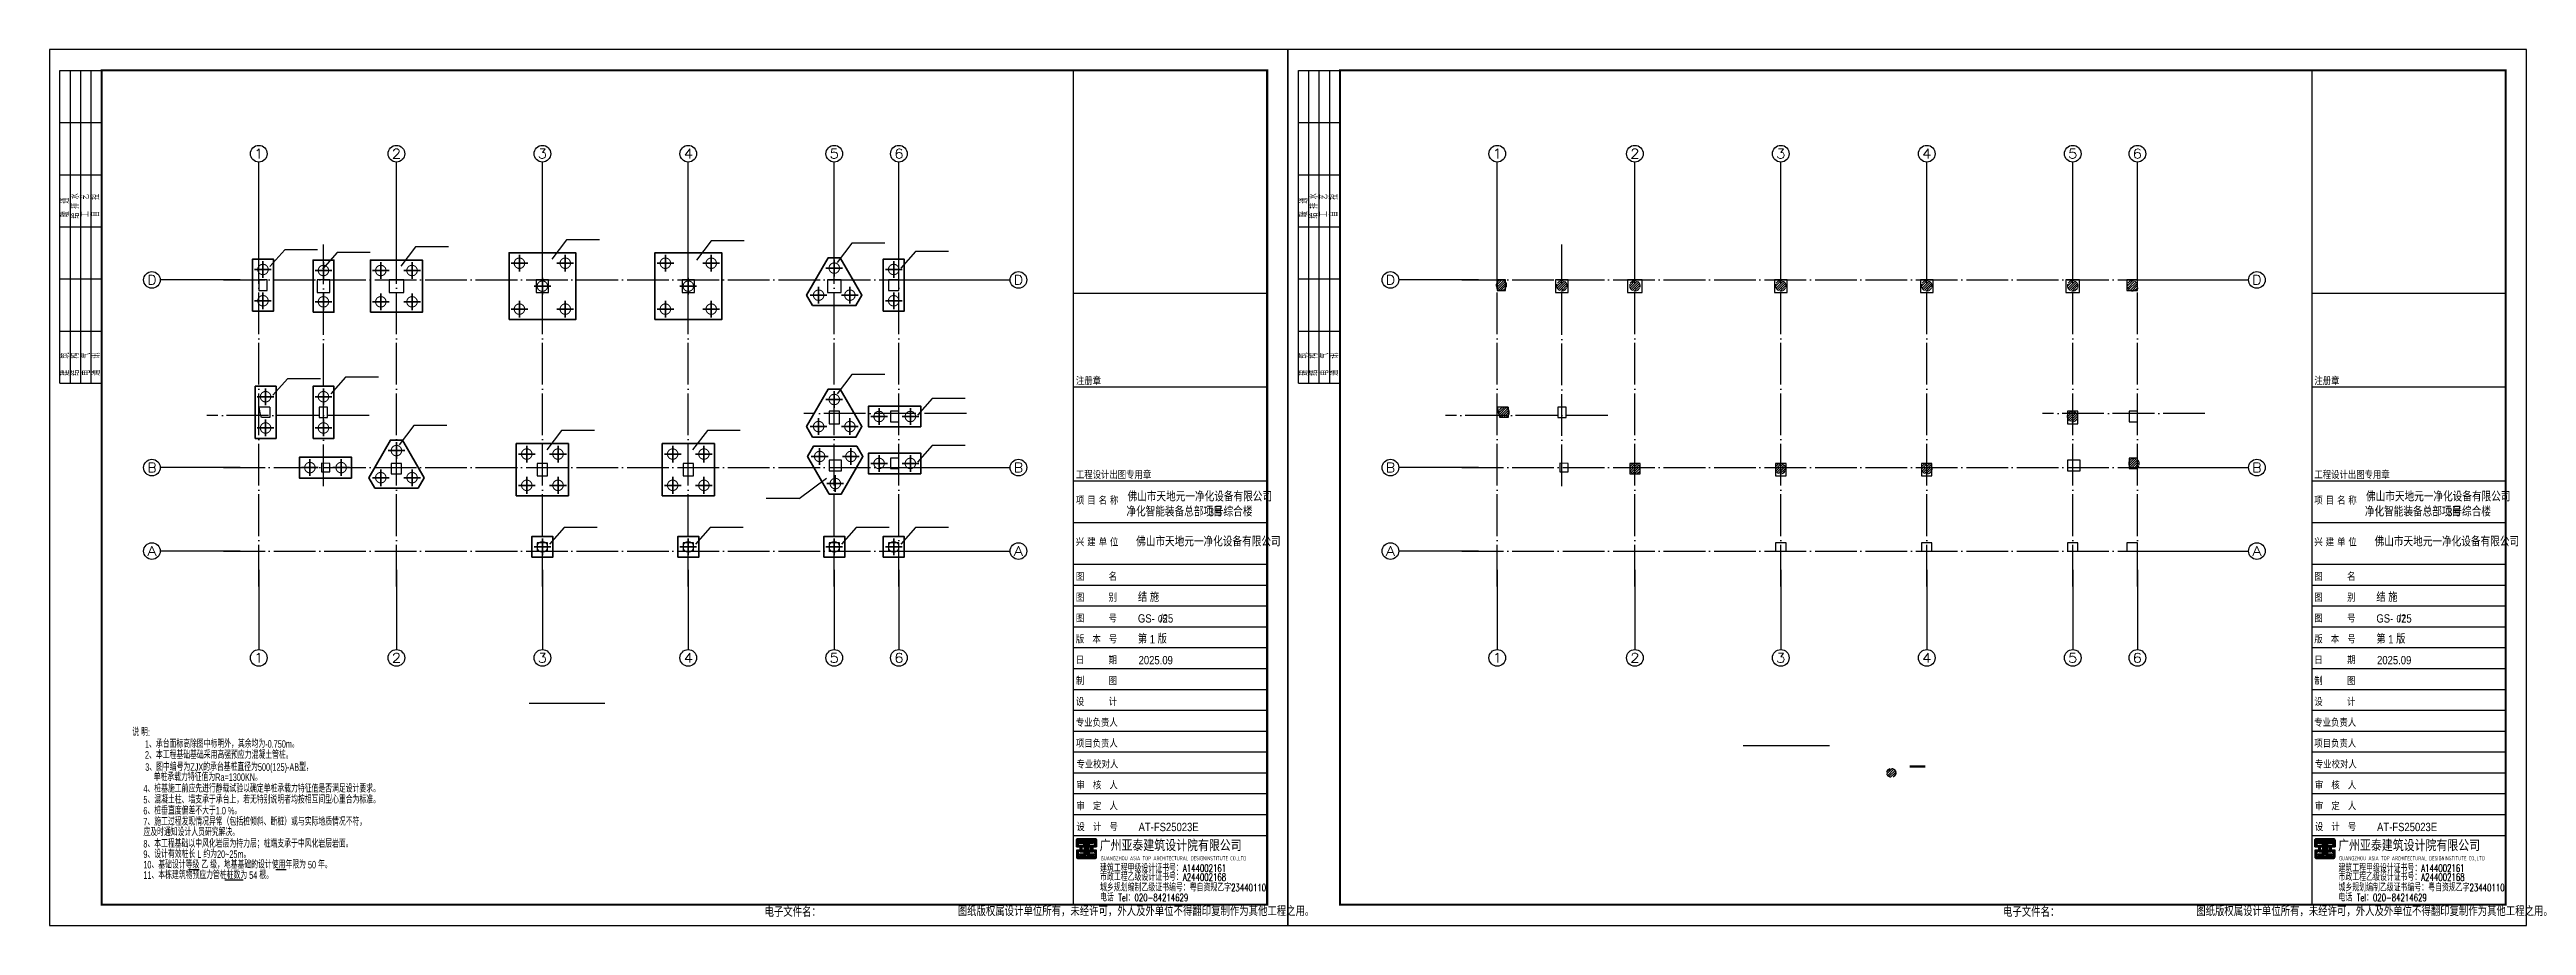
# Model space of a CAD drawing. Extents: x 299218 to 746073, y -331171 to -40619.
# Drawn here: x 430260 to 549060, y -257444 to -215444 of the extents above; entities that cross this region are included whole.
import ezdxf
from ezdxf.enums import TextEntityAlignment as Align

# ---------------------------------------------------------------- set-up
doc = ezdxf.new("R2010")
doc.units = 0
doc.header["$LTSCALE"] = 1000
doc.header["$MEASUREMENT"] = 0
for name, pattern in [('DASH', [0.35, 0.25, -0.1]), ('DOTE', [2.42, 2, -0.2, 0.02, -0.2]), ('短虚线', [187.5, 125, -62.5])]:
    doc.linetypes.add(name, pattern=pattern)
for name, color, linetype in [('13', 4, 'Continuous'), ('14', 2, 'Continuous'), ('_0', 7, 'Continuous'), ('AXIS', 3, 'Continuous'), ('AXIS_TEXT', 7, 'Continuous'), ('DIM_SYMB', 3, 'Continuous'), ('DOTE', 1, 'Continuous'), ('PUB_TEXT', 7, 'Continuous'), ('PUB_TITLE', 4, 'Continuous'), ('柱线', 2, 'Continuous')]:
    doc.layers.add(name, color=color, linetype=linetype)
doc.layers.add('承台', color=32, linetype='Continuous', lineweight=35)
doc.layers.add('桩', color=6, linetype='Continuous', lineweight=18)
doc.styles.add('_HZTXT', font='gs_txt.shx', dxfattribs={"width": 0.8, "bigfont": 'gs_hztxt.shx'})
doc.styles.add('_TCH_AXIS', font='COMPLEX', dxfattribs={"bigfont": 'GBCBIG'})
doc.styles.add('COMPLEX', font='COMPLEX')
doc.styles.add('GS_Rein', font='GS_TXT.shx', dxfattribs={"width": 0.7, "bigfont": 'GS_HZTXT.shx'})
doc.styles.add('HT', font='')
doc.styles.add('HZTXT', font='txt.shx', dxfattribs={"bigfont": 'hztxt.shx'})
doc.styles.add('hztxt0', font='romans.shx', dxfattribs={"bigfont": 'gbcbig0.shx'})
doc.styles.get("Standard").update_dxf_attribs({"font": 'gbenor.shx', "bigfont": 'gbcbig.shx'})
doc.styles.add('宋体', font='')
doc.styles.get('HT').set_extended_font_data('SimHei')
doc.styles.get('宋体').set_extended_font_data('SimSun')

msp = doc.modelspace()

# ---------------------------------------------------------------- texts
at = {"layer": '13', "color": 2, "style": '_HZTXT', "width": 0.85}
for s, p in [('05', (483425.7, -242915.3)), ('07', (542825.7, -242915.3))]:
    msp.add_text(s, height=350, dxfattribs=at).set_placement(p)

# ---------------------------------------------------------------- blocks, each defined once
blk = doc.blocks.new('_AXISO')
blk.add_circle((0, 0), 0.5)
at = {"layer": 'AXIS_TEXT', "style": 'COMPLEX', "width": 1.041667}
blk.add_attdef('A', text='', height=0.56, dxfattribs=at).set_placement((-0.25, -0.28), (0.25, -0.28), align=Align.FIT)
blk = doc.blocks.new('zw-10')
at = {"layer": 'AXIS'}
for p, q in [((-949035, -406077), (-949035, -401324)), ((-942435, -406077), (-942435, -401324)), ((-935435, -406077), (-935435, -401324)), ((-928435, -406077), (-928435, -401324)), ((-921435, -406077), (-921435, -401324)), ((-918335, -406077), (-918335, -401324)), ((-949935, -406977), (-953760, -406977)), ((-917435, -406977), (-913002, -406977)), ((-949935, -415977), (-953760, -415977)), ((-917435, -415977), (-913002, -415977)), ((-949935, -419977), (-953760, -419977)), ((-917435, -419977), (-913002, -419977)), ((-949035, -420877), (-949035, -424702)), ((-942435, -420877), (-942435, -424702)), ((-935435, -420877), (-935435, -424702)), ((-928435, -420877), (-928435, -424702)), ((-921435, -420877), (-921435, -424702)), ((-918335, -420877), (-918335, -424702))]:
    blk.add_line(p, q, dxfattribs=at)
at = {"layer": 'DOTE', "linetype": 'DOTE'}
for p, q in [((-949035, -421677), (-949035, -405277)), ((-945935, -416868), (-945935, -405277)), ((-942435, -421677), (-942435, -405277)), ((-935435, -421677), (-935435, -405277)), ((-928435, -421677), (-928435, -405277)), ((-921435, -421677), (-921435, -405277)), ((-918335, -421677), (-918335, -405277)), ((-950735, -406977), (-916635, -406977)), ((-915100, -413377), (-922887, -413377)), ((-943738, -413477), (-951524, -413477)), ((-950735, -415977), (-916635, -415977)), ((-950735, -419977), (-916635, -419977))]:
    blk.add_line(p, q, dxfattribs=at)
at = {"layer": 'AXIS'}
ref = blk.add_blockref('_AXISO', (-949035, -400924), dxfattribs=dict(at, xscale=800, yscale=800, zscale=800))
ref.add_attrib('A', '1', dxfattribs={"layer": 'AXIS_TEXT', "height": 453, "style": '_TCH_AXIS', "width": 2.333333}).set_placement((-949261, -401150), (-948809, -401150), align=Align.FIT)
ref = blk.add_blockref('_AXISO', (-942435, -400924), dxfattribs=dict(at, xscale=800, yscale=800, zscale=800))
ref.add_attrib('A', '2', dxfattribs={"layer": 'AXIS_TEXT', "height": 453, "style": '_TCH_AXIS', "width": 1.5}).set_placement((-942661, -401150), (-942209, -401150), align=Align.FIT)
ref = blk.add_blockref('_AXISO', (-935435, -400924), dxfattribs=dict(at, xscale=800, yscale=800, zscale=800))
ref.add_attrib('A', '3', dxfattribs={"layer": 'AXIS_TEXT', "height": 453, "style": '_TCH_AXIS', "width": 1.5}).set_placement((-935661, -401150), (-935209, -401150), align=Align.FIT)
ref = blk.add_blockref('_AXISO', (-928435, -400924), dxfattribs=dict(at, xscale=800, yscale=800, zscale=800))
ref.add_attrib('A', '4', dxfattribs={"layer": 'AXIS_TEXT', "height": 453, "style": '_TCH_AXIS', "width": 1.3125}).set_placement((-928661, -401150), (-928209, -401150), align=Align.FIT)
ref = blk.add_blockref('_AXISO', (-921435, -400924), dxfattribs=dict(at, xscale=800, yscale=800, zscale=800))
ref.add_attrib('A', '5', dxfattribs={"layer": 'AXIS_TEXT', "height": 453, "style": '_TCH_AXIS', "width": 1.5}).set_placement((-921661, -401150), (-921209, -401150), align=Align.FIT)
ref = blk.add_blockref('_AXISO', (-918335, -400924), dxfattribs=dict(at, xscale=800, yscale=800, zscale=800))
ref.add_attrib('A', '6', dxfattribs={"layer": 'AXIS_TEXT', "height": 453, "style": '_TCH_AXIS', "width": 1.5}).set_placement((-918561, -401150), (-918109, -401150), align=Align.FIT)
ref = blk.add_blockref('_AXISO', (-954160, -406977), dxfattribs=dict(at, xscale=800, yscale=800, zscale=800))
ref.add_attrib('A', 'D', dxfattribs={"layer": 'AXIS_TEXT', "height": 453, "style": '_TCH_AXIS', "width": 1.235294}).set_placement((-954386, -407203), (-953934, -407203), align=Align.FIT)
ref = blk.add_blockref('_AXISO', (-912602, -406977), dxfattribs=dict(at, xscale=800, yscale=800, zscale=800))
ref.add_attrib('A', 'D', dxfattribs={"layer": 'AXIS_TEXT', "height": 453, "style": '_TCH_AXIS', "width": 1.235294}).set_placement((-912828, -407203), (-912375, -407203), align=Align.FIT)
ref = blk.add_blockref('_AXISO', (-954160, -415977), dxfattribs=dict(at, xscale=800, yscale=800, zscale=800))
ref.add_attrib('A', 'B', dxfattribs={"layer": 'AXIS_TEXT', "height": 453, "style": '_TCH_AXIS', "width": 1.235294}).set_placement((-954386, -416203), (-953934, -416203), align=Align.FIT)
ref = blk.add_blockref('_AXISO', (-912602, -415977), dxfattribs=dict(at, xscale=800, yscale=800, zscale=800))
ref.add_attrib('A', 'B', dxfattribs={"layer": 'AXIS_TEXT', "height": 453, "style": '_TCH_AXIS', "width": 1.235294}).set_placement((-912828, -416203), (-912375, -416203), align=Align.FIT)
ref = blk.add_blockref('_AXISO', (-954160, -419977), dxfattribs=dict(at, xscale=800, yscale=800, zscale=800))
ref.add_attrib('A', 'A', dxfattribs={"layer": 'AXIS_TEXT', "height": 453, "style": '_TCH_AXIS', "width": 1.166667}).set_placement((-954386, -420203), (-953934, -420203), align=Align.FIT)
ref = blk.add_blockref('_AXISO', (-912602, -419977), dxfattribs=dict(at, xscale=800, yscale=800, zscale=800))
ref.add_attrib('A', 'A', dxfattribs={"layer": 'AXIS_TEXT', "height": 453, "style": '_TCH_AXIS', "width": 1.166667}).set_placement((-912828, -420203), (-912375, -420203), align=Align.FIT)
ref = blk.add_blockref('_AXISO', (-949035, -425102), dxfattribs=dict(at, xscale=800, yscale=800, zscale=800))
ref.add_attrib('A', '1', dxfattribs={"layer": 'AXIS_TEXT', "height": 453, "style": '_TCH_AXIS', "width": 2.333333}).set_placement((-949261, -425328), (-948809, -425328), align=Align.FIT)
ref = blk.add_blockref('_AXISO', (-942435, -425102), dxfattribs=dict(at, xscale=800, yscale=800, zscale=800))
ref.add_attrib('A', '2', dxfattribs={"layer": 'AXIS_TEXT', "height": 453, "style": '_TCH_AXIS', "width": 1.5}).set_placement((-942661, -425328), (-942209, -425328), align=Align.FIT)
ref = blk.add_blockref('_AXISO', (-935435, -425102), dxfattribs=dict(at, xscale=800, yscale=800, zscale=800))
ref.add_attrib('A', '3', dxfattribs={"layer": 'AXIS_TEXT', "height": 453, "style": '_TCH_AXIS', "width": 1.5}).set_placement((-935661, -425328), (-935209, -425328), align=Align.FIT)
ref = blk.add_blockref('_AXISO', (-928435, -425102), dxfattribs=dict(at, xscale=800, yscale=800, zscale=800))
ref.add_attrib('A', '4', dxfattribs={"layer": 'AXIS_TEXT', "height": 453, "style": '_TCH_AXIS', "width": 1.3125}).set_placement((-928661, -425328), (-928209, -425328), align=Align.FIT)
ref = blk.add_blockref('_AXISO', (-921435, -425102), dxfattribs=dict(at, xscale=800, yscale=800, zscale=800))
ref.add_attrib('A', '5', dxfattribs={"layer": 'AXIS_TEXT', "height": 453, "style": '_TCH_AXIS', "width": 1.5}).set_placement((-921661, -425328), (-921209, -425328), align=Align.FIT)
ref = blk.add_blockref('_AXISO', (-918335, -425102), dxfattribs=dict(at, xscale=800, yscale=800, zscale=800))
ref.add_attrib('A', '6', dxfattribs={"layer": 'AXIS_TEXT', "height": 453, "style": '_TCH_AXIS', "width": 1.5}).set_placement((-918561, -425328), (-918109, -425328), align=Align.FIT)
blk = doc.blocks.new('首层墙柱模板')
at = {"layer": '柱线', "color": 6}
for points in [[(-1105943, -453479), (-1105543, -453479), (-1105543, -452979), (-1105943, -452979)], [(-1103143, -453579), (-1102543, -453579), (-1102543, -452979), (-1103143, -452979)], [(-1099693, -453579), (-1098993, -453579), (-1098993, -452979), (-1099693, -452979)], [(-1092643, -453579), (-1092043, -453579), (-1092043, -452979), (-1092643, -452979)], [(-1085643, -453579), (-1085043, -453579), (-1085043, -452979), (-1085643, -452979)], [(-1078668, -453579), (-1078018, -453579), (-1078018, -452979), (-1078668, -452979)], [(-1075743, -453479), (-1075243, -453479), (-1075243, -452979), (-1075743, -452979)], [(-1103043, -459579), (-1102643, -459579), (-1102643, -459079), (-1103043, -459079)], [(-1078593, -459879), (-1078093, -459879), (-1078093, -459279), (-1078593, -459279)], [(-1075643, -459779), (-1075243, -459779), (-1075243, -459279), (-1075643, -459279)], [(-1102943, -462179), (-1102543, -462179), (-1102543, -461779), (-1102943, -461764)], [(-1099593, -462279), (-1099093, -462279), (-1099093, -461779), (-1099593, -461779)], [(-1092593, -462379), (-1092093, -462379), (-1092093, -461779), (-1092593, -461779)], [(-1085593, -462379), (-1085093, -462379), (-1085093, -461779), (-1085593, -461779)], [(-1078593, -462129), (-1077993, -462129), (-1077993, -461629), (-1078593, -461629)], [(-1075643, -462029), (-1075243, -462029), (-1075243, -461529), (-1075643, -461529)], [(-1092593, -465979), (-1092093, -465979), (-1092093, -465579), (-1092593, -465579)], [(-1085593, -465979), (-1085093, -465979), (-1085093, -465579), (-1085593, -465579)], [(-1078593, -465979), (-1078093, -465979), (-1078093, -465579), (-1078593, -465579)], [(-1075743, -465979), (-1075243, -465979), (-1075243, -465579), (-1075743, -465579)]]:
    blk.add_lwpolyline(points, close=True, dxfattribs=at)
for points in [[(-1105418, -459079), (-1105919, -459079)], [(-1105818, -459579), (-1105844, -459479), (-1105878, -459351), (-1105919, -459079)], [(-1105418, -459079), (-1105418, -459579), (-1105818, -459579)]]:
    blk.add_lwpolyline(points, dxfattribs=at)
blk = doc.blocks.new('ZSM1')
for p, q in [((481923, -59895), (482826, -59895)), ((484993, -60785), (486557, -60785)), ((489334, -59895), (490236, -59895))]:
    blk.add_line(p, q)
at = {"style": 'GS_Rein', "width": 0.7}
for s, p in [('说 明:', (477123, -48544, 772)), ('2、本工程基础基础采用高强预应力混凝土管桩。', (478203, -50477)), ('4、桩基施工前应先进行静载试验以确定单桩承载力特征值是否满足设计要求。', (478068, -53345, 772)), ('3、图中编号为ZJX的承台基桩直径为500(125)-AB型，', (478226, -51506, 772)), ('5、混凝土柱、墙支承于承台上，若无特别说明者均按相互间型心重合为标准。', (478068, -54283, 772)), ('6、桩垂直度偏差不大于1.0 %%%。', (478068, -55223, 772)), ('应及时通知设计人员研究解决。', (478071, -57056, 772)), ('7、施工过程发现情况异常（包括桩倾斜、断桩）或与实际地质情况不符，', (478068, -56161, 772)), ('10、基础设计等级 乙 级，地基基础的设计使用年限为 50 年。', (478068, -59817, 772)), ('11、本栋建筑物预应力管桩桩数为 54 根。', (478068, -60708, 772))]:
    blk.add_text(s, height=640, dxfattribs=at).set_placement(p)
at = {"color": 6, "style": 'GS_Rein', "width": 0.7}
for s, p in [('1、承台面标高除图中标明外，其余均为-0.750m。', (478203, -49539)), ('单桩承载力特征值为Ra=1300KN。', (478945, -52366, 772)), ('8、本工程基础以中风化岩层为持力层；桩端支承于中风化岩层岩面。', (478068, -58036, 772)), ('9、设计有效桩长 L 约为20~25m。', (478068, -58927, 772))]:
    blk.add_text(s, height=640, dxfattribs=at).set_placement(p)
blk = doc.blocks.new('弘吉车间2')
at = {"layer": '14'}
h = blk.add_hatch(dxfattribs=at)
h.set_pattern_fill('ANSI31', color=256, scale=100, angle=135, style=0)
h.set_pattern_definition([(180, (-226475.39, -78017.824), (-3e-15, -12.5), [])])
edge = h.paths.add_edge_path()
edge.add_line((-9011, 2855), (-9011, 2773))
edge.add_line((-9011, 2773), (-9152, 2773))
edge.add_line((-9152, 2773), (-9152, 3084))
edge.add_arc((-9062, 3084), 90, 90, 180, ccw=False)
edge.add_line((-9062, 3174), (-8271, 3174))
edge.add_arc((-8271, 3084), 90, 0, 90, ccw=False)
edge.add_line((-8181, 3084), (-8181, 2768))
edge.add_line((-8181, 2768), (-8311, 2768))
edge.add_line((-8311, 2768), (-8311, 2862))
edge.add_line((-8311, 2862), (-8282, 2862))
edge.add_line((-8282, 2862), (-8268, 2862))
edge.add_line((-8268, 2862), (-8268, 3074))
edge.add_line((-8268, 3074), (-9055, 3074))
edge.add_line((-9055, 3074), (-9055, 2855))
edge.add_line((-9055, 2855), (-9011, 2855))
h.paths.add_polyline_path([(-8629, 2622), (-8629, 3030), (-8321, 3030), (-8321, 2942), (-8535, 2942), (-8535, 2855), (-8362, 2855), (-8362, 2525), (-8542, 2525), (-8542, 2442), (-8320, 2442), (-8320, 2365), (-8628, 2365), (-8628, 2526), (-8697, 2526), (-8697, 2365), (-9006, 2365), (-9006, 2442), (-8784, 2442), (-8784, 2525), (-8963, 2525), (-8963, 2855), (-8790, 2855), (-8790, 2942), (-9004, 2942), (-9004, 3030), (-8697, 3030), (-8697, 2622)])
h.paths.add_polyline_path([(-8874, 2772), (-8776, 2772), (-8776, 2616), (-8874, 2616)], flags=16)
h.paths.add_polyline_path([(-8452, 2772), (-8549, 2772), (-8549, 2616), (-8452, 2616)], flags=16)
edge = h.paths.add_edge_path()
edge.add_line((-9011, 2525), (-9011, 2607))
edge.add_line((-9011, 2607), (-9152, 2607))
edge.add_line((-9152, 2607), (-9152, 2296))
edge.add_arc((-9062, 2296), 90, 180, 270)
edge.add_line((-9062, 2206), (-8271, 2206))
edge.add_arc((-8271, 2296), 90, 270, 360)
edge.add_line((-8181, 2296), (-8181, 2612))
edge.add_line((-8181, 2612), (-8311, 2612))
edge.add_line((-8311, 2612), (-8311, 2518))
edge.add_line((-8311, 2518), (-8282, 2518))
edge.add_line((-8282, 2518), (-8268, 2518))
edge.add_line((-8268, 2518), (-8268, 2306))
edge.add_line((-8268, 2306), (-9055, 2306))
edge.add_line((-9055, 2306), (-9055, 2525))
edge.add_line((-9055, 2525), (-9011, 2525))
for p, q in [((-9300, 29320), (-9300, 0)), ((-9300, 29320), (0, 29320)), ((-9300, 24820), (0, 24820)), ((-9300, 20320), (0, 20320)), ((-9300, 18320), (0, 18320)), ((-9300, 16320), (0, 16320)), ((-9300, 15320), (0, 15320)), ((-9300, 14320), (0, 14320)), ((-9300, 13320), (0, 13320)), ((-9300, 12320), (0, 12320)), ((-9300, 11320), (0, 11320)), ((-9300, 10320), (0, 10320)), ((-9300, 9320), (0, 9320)), ((-9300, 8320), (0, 8320)), ((-9300, 7320), (0, 7320)), ((-9300, 6320), (0, 6320)), ((-9300, 5320), (0, 5320)), ((-9300, 4320), (0, 4320)), ((-9300, 3320), (0, 3320)), ((-9300, 3320), (0, 3320))]:
    blk.add_line(p, q, dxfattribs=at)
for points in [[(-9300, 0), (0, 0), (0, 40000), (-9300, 40000)], [(-8874, 2772), (-8776, 2772), (-8776, 2616), (-8874, 2616)], [(-8452, 2772), (-8549, 2772), (-8549, 2616), (-8452, 2616)]]:
    blk.add_lwpolyline(points, close=True, dxfattribs=at)
for points in [[(-9011, 2855), (-9011, 2773), (-9152, 2773), (-9152, 3084, -0.4142136), (-9062, 3174), (-8271, 3174, -0.4142136), (-8181, 3084), (-8181, 2768), (-8311, 2768), (-8311, 2862), (-8282, 2862), (-8268, 2862), (-8268, 3074), (-9055, 3074), (-9055, 2855)], [(-9011, 2525), (-9011, 2607), (-9152, 2607), (-9152, 2296, 0.4142136), (-9062, 2206), (-8271, 2206, 0.4142136), (-8181, 2296), (-8181, 2612), (-8311, 2612), (-8311, 2518), (-8282, 2518), (-8268, 2518), (-8268, 2306), (-9055, 2306), (-9055, 2525)]]:
    blk.add_lwpolyline(points, format="xyb", close=True, dxfattribs=at)
blk.add_lwpolyline([(-8629, 2622), (-8629, 2622), (-8629, 3030), (-8321, 3030), (-8321, 2942), (-8535, 2942), (-8535, 2855), (-8362, 2855), (-8362, 2525), (-8542, 2525), (-8542, 2442), (-8320, 2442), (-8320, 2365), (-8628, 2365), (-8628, 2526), (-8697, 2526), (-8697, 2365), (-9006, 2365), (-9006, 2442), (-8784, 2442), (-8784, 2525), (-8963, 2525), (-8963, 2855), (-8790, 2855), (-8790, 2942), (-9004, 2942), (-9004, 3030), (-8697, 3030), (-8697, 2622), (-8629, 2622)], dxfattribs=at)
at = {"layer": '13', "color": 7, "style": '_HZTXT', "width": 0.85}
for s, height, p in [('净化智能装备总部项目-', 417.91, (-6750, 18616)), ('佛山市天地元一净化设备有限公司', 417.91, (-6694, 19336)), ('3号综合楼', 417.9, (-2815, 18616)), ('佛山市天地元一净化设备有限公司', 417.91, (-6282, 17179)), ('结 施', 400, (-6198, 14522)), ('GS-  /25', 400, (-6198, 13522)), ('第 1 版', 400, (-6198, 12522)), ('2025.09', 400, (-6166, 11522)), ('AT-FS25023E', 400, (-6166, 3522))]:
    blk.add_text(s, height=height, dxfattribs=at).set_placement(p)
at = {"layer": '13', "style": 'HZTXT', "width": 0.7}
for s, p in [('建筑工程甲级设计证书号：A144002161', (-8015, 1568)), ('市政工程乙级设计证书号：A244002168', (-8015, 1144)), ('城乡规划编制乙级证书编号：粤自资规乙字23440110', (-8015, 639)), ('电话 Tel：020-84214629', (-8015, 159))]:
    blk.add_text(s, height=350, rotation=359.99972, dxfattribs=at).set_placement(p)
at = {"layer": '14'}
for s, height, style, width, p in [('注册章', 350, '宋体', 0.82, (-9173, 24949)), ('工程设计出图专用章', 350, '宋体', 0.82, (-9173, 20449)), ('项', 350, '宋体', 0.82, (-9176, 19220)), ('目', 350, '宋体', 0.82, (-8632, 19220)), ('名', 350, '宋体', 0.82, (-8081, 19220)), ('称', 350, '宋体', 0.82, (-7542, 19220)), ('兴', 350, '宋体', 0.82, (-9176, 17220)), ('建', 350, '宋体', 0.82, (-8632, 17220)), ('单', 350, '宋体', 0.82, (-8081, 17220)), ('位', 350, '宋体', 0.82, (-7542, 17220)), ('图      名', 350, '宋体', 0.82, (-9176, 15566)), ('图      别', 350, '宋体', 0.82, (-9176, 14566)), ('图      号', 350, '宋体', 0.82, (-9176, 13566)), ('版  本  号', 350, '宋体', 0.82, (-9176, 12566)), ('日      期', 350, '宋体', 0.82, (-9176, 11566)), ('制      图', 350, '宋体', 0.82, (-9176, 10566)), ('设      计', 350, '宋体', 0.82, (-9176, 9566)), ('专业负责人', 350, '宋体', 0.82, (-9176, 8566)), ('项目负责人', 350, '宋体', 0.82, (-9176, 7566)), ('专业校对人', 350, '宋体', 0.82, (-9149, 6566, -24845)), ('审  核  人', 350, '宋体', 0.82, (-9149, 5566, -24845)), ('审  定  人', 350, '宋体', 0.82, (-9149, 4566, -24845)), ('设  计  号', 350, '宋体', 0.82, (-9149, 3566, -24845)), ('广州亚泰建筑设计院有限公司', 480, 'HT', 0.8, (-8033, 2612))]:
    blk.add_text(s, height=height, dxfattribs=dict(at, style=style, width=width)).set_placement(p)
at = {"layer": '14', "width": 0.8}
blk.add_text('GUANGZHOU ASIA TOP ARCHITECTURAL DESIGNINSTITUTE CO.,LTD', height=198, rotation=359.99972, dxfattribs=at).set_placement((-7987, 2124, -24845))
at = {"layer": '14', "style": 'hztxt0'}
for s, p in [('电子文件名：', (-24105, -584)), ('图纸版权属设计单位所有，未经许可，外人及外单位不得翻印复制作为其他工程之用。', (-14838, -548))]:
    blk.add_text(s, height=450, rotation=359.99972, dxfattribs=at).set_placement(p)
blk = doc.blocks.new('$titleblk$00000095')
for p, q in [((-150, 20), (-150, 0)), ((-150, 20), (0, 20)), ((-150, 15), (-75, 15)), ((-125, 20), (-125, 0)), ((-100, 20), (-100, 0)), ((-75, 20), (-75, 0)), ((-75, 20), (-75, 0)), ((-75, 15), (0, 15)), ((-50, 20), (-50, 0)), ((-25, 20), (-25, 0)), ((0, 20), (0, 0)), ((-150, 10), (-75, 10)), ((-150, 5), (-75, 5)), ((-75, 10), (0, 10)), ((-75, 5), (0, 5))]:
    blk.add_line(p, q)
at = {"width": 0.8}
for s, p in [('建   筑', (-146.4, 15.6)), ('结   构', (-146.4, 10.9)), ('给 排 水', (-71, 10.9)), ('暖  通', (-70.3, 15.7)), ('通   讯', (-146.4, 0.9)), ('电   气', (-146.4, 5.6)), ('工   艺', (-70.3, 6.1)), ('自   控', (-70.3, 1.2))]:
    blk.add_text(s, height=3.51, dxfattribs=at).set_placement(p)

# ---------------------------------------------------------------- hatches: boundary and pattern name
h = msp.add_hatch()
h.set_pattern_fill('ANSI31', color=2, scale=50, style=0)
h.set_pattern_definition([(45, (1048.05, 804.18), (-56.126601, 56.126601), [])])
edge = h.paths.add_edge_path()
edge.add_arc((499897.6, -226740), 250, 180, 360)
edge.add_arc((499897.6, -226740), 250, 0, 180)
h = msp.add_hatch()
h.set_pattern_fill('ANSI31', color=2, scale=50, style=0)
h.set_pattern_definition([(45, (3948.045, 770.66), (-56.126601, 56.126601), [])])
edge = h.paths.add_edge_path()
edge.add_arc((502797.6, -226773.6), 250, 180, 360)
edge.add_arc((502797.6, -226773.6), 250, 0, 180)
h = msp.add_hatch()
h.set_pattern_fill('ANSI31', color=2, scale=50, style=0)
h.set_pattern_definition([(45, (7448.045, 770.66), (-56.126601, 56.126601), [])])
edge = h.paths.add_edge_path()
edge.add_arc((506297.6, -226773.6), 250, 180, 360)
edge.add_arc((506297.6, -226773.6), 250, 0, 180)
h = msp.add_hatch()
h.set_pattern_fill('ANSI31', color=2, scale=50, style=0)
h.set_pattern_definition([(45, (14448.045, 770.66), (-56.126601, 56.126601), [])])
edge = h.paths.add_edge_path()
edge.add_arc((513297.6, -226773.6), 250, 180, 360)
edge.add_arc((513297.6, -226773.6), 250, 0, 180)
h = msp.add_hatch()
h.set_pattern_fill('ANSI31', color=2, scale=50, style=0)
h.set_pattern_definition([(45, (21448.045, 770.66), (-56.126601, 56.126601), [])])
edge = h.paths.add_edge_path()
edge.add_arc((520297.6, -226773.6), 250, 180, 360)
edge.add_arc((520297.6, -226773.6), 250, 0, 180)
h = msp.add_hatch()
h.set_pattern_fill('ANSI31', color=2, scale=50, style=0)
h.set_pattern_definition([(45, (28448.045, 770.66), (-56.126601, 56.126601), [])])
edge = h.paths.add_edge_path()
edge.add_arc((527297.6, -226773.6), 250, 180, 360)
edge.add_arc((527297.6, -226773.6), 250, 0, 180)
h = msp.add_hatch()
h.set_pattern_fill('ANSI31', color=2, scale=50, style=0)
h.set_pattern_definition([(45, (31309.6, 770.66), (-56.126601, 56.126601), [])])
edge = h.paths.add_edge_path()
edge.add_arc((530159.1, -226773.6), 250, 180, 360)
edge.add_arc((530159.1, -226773.6), 250, 0, 180)
h = msp.add_hatch()
h.set_pattern_fill('ANSI31', color=2, scale=50, style=0)
h.set_pattern_definition([(45, (1173.14, -5295.82), (-56.126601, 56.126601), [])])
edge = h.paths.add_edge_path()
edge.add_arc((500022.7, -232840), 250, 180, 360)
edge.add_arc((500022.7, -232840), 250, 0, 180)
h = msp.add_hatch()
h.set_pattern_fill('ANSI31', color=2, scale=50, style=0)
h.set_pattern_definition([(45, (28435.335, -5500.14), (-56.126601, 56.126601), [])])
edge = h.paths.add_edge_path()
edge.add_arc((527284.9, -233044.4), 250, 180, 360)
edge.add_arc((527284.9, -233044.4), 250, 0, 180)
h = msp.add_hatch()
h.set_pattern_fill('ANSI31', color=2, scale=50, style=0)
h.set_pattern_definition([(45, (31385.335, -7750.14), (-56.126601, 56.126601), [])])
edge = h.paths.add_edge_path()
edge.add_arc((530234.9, -235294.4), 250, 180, 360)
edge.add_arc((530234.9, -235294.4), 250, 0, 180)
h = msp.add_hatch()
h.set_pattern_fill('ANSI31', color=2, scale=50, style=0)
h.set_pattern_definition([(45, (7452.104, -8001.43), (-56.126601, 56.126601), [])])
edge = h.paths.add_edge_path()
edge.add_arc((506301.6, -235545.6), 250, 180, 360)
edge.add_arc((506301.6, -235545.6), 250, 0, 180)
h = msp.add_hatch()
h.set_pattern_fill('ANSI31', color=2, scale=50, style=0)
h.set_pattern_definition([(45, (14435.345, -8000.14), (-56.126601, 56.126601), [])])
edge = h.paths.add_edge_path()
edge.add_arc((513284.9, -235544.4), 250, 180, 360)
edge.add_arc((513284.9, -235544.4), 250, 0, 180)
h = msp.add_hatch()
h.set_pattern_fill('ANSI31', color=2, scale=50, style=0)
h.set_pattern_definition([(45, (21452.104, -8001.43), (-56.126601, 56.126601), [])])
edge = h.paths.add_edge_path()
edge.add_arc((520301.6, -235545.6), 250, 180, 360)
edge.add_arc((520301.6, -235545.6), 250, 0, 180)
h = msp.add_hatch()
h.set_pattern_fill('ANSI31', color=256, scale=50, style=0)
h.set_pattern_definition([(45, (-173858.62, -190772.33), (-56.126601, 56.126601), [])])
edge = h.paths.add_edge_path()
edge.add_arc((518597.4, -250125.8), 212.5, 0, 360)

# ---------------------------------------------------------------- linework, layer by layer
at = {"color": 6}
for p, q in [((519485.9, -249793.8), (520227.9, -249793.8)), ((519485.9, -249834.8), (520227.9, -249834.8))]:
    msp.add_line(p, q, dxfattribs=at)
at = {"linetype": 'DASH'}
msp.add_circle((518597.4, -250125.8), 212.5, dxfattribs=at)
at = {"layer": 'DIM_SYMB', "const_width": 70}
for points in [[(453254.8, -246797.5), (456897.1, -246797.5)], [(511480.3, -248827.9), (515635.9, -248827.9)]]:
    msp.add_lwpolyline(points, dxfattribs=at)
at = {"layer": 'PUB_TEXT', "color": 2}
for p, q in [((441538.1, -225049), (440832.7, -225846.4)), ((443118.6, -225049), (441538.1, -225049)), ((444053.9, -225175.6), (443348.5, -225972.9)), ((445634.4, -225175.6), (444053.9, -225175.6)), ((447810.8, -224905.3), (447105.4, -225832.6)), ((449391.3, -224905.3), (447810.8, -224905.3)), ((455056.6, -224570), (454351.3, -225497.4)), ((456637.2, -224570), (455056.6, -224570)), ((461994, -224609.3), (461288.7, -225536.7)), ((463574.5, -224609.3), (461994, -224609.3)), ((468738.8, -224720.7), (468033.5, -225648.1)), ((470319.4, -224720.7), (468738.8, -224720.7)), ((471800.2, -225125.6), (471094.8, -225922.9)), ((473380.7, -225125.6), (471800.2, -225125.6)), ((441675.3, -231225.6), (440969.9, -232022.9)), ((443255.8, -231225.6), (441675.3, -231225.6)), ((444450.2, -231160.2), (443744.8, -231957.5)), ((446030.7, -231160.2), (444450.2, -231160.2)), ((468738.8, -231020.7), (468033.5, -231948.1)), ((470319.4, -231020.7), (468738.8, -231020.7)), ((472600.2, -232175.6), (471894.8, -232972.9)), ((474180.7, -232175.6), (472600.2, -232175.6)), ((447738.8, -233470.7), (447033.5, -234398.1)), ((449319.4, -233470.7), (447738.8, -233470.7)), ((454810.8, -233705.3), (454105.4, -234632.6)), ((456391.3, -233705.3), (454810.8, -233705.3)), ((461810.8, -233705.3), (461105.4, -234632.6)), ((463391.3, -233705.3), (461810.8, -233705.3)), ((472600.2, -234425.6), (471894.8, -235222.9)), ((474180.7, -234425.6), (472600.2, -234425.6)), ((466214.7, -236976.9), (467519.7, -236002.7)), ((466214.7, -236976.9), (464634.1, -236976.9)), ((454950.2, -238360.2), (454244.8, -239157.5)), ((456530.7, -238360.2), (454950.2, -238360.2)), ((461950.2, -238360.2), (461244.8, -239157.5)), ((463530.7, -238360.2), (461950.2, -238360.2)), ((468950.2, -238360.2), (468244.8, -239157.5)), ((470530.7, -238360.2), (468950.2, -238360.2)), ((471800.2, -238360.2), (471094.8, -239157.5)), ((473380.7, -238360.2), (471800.2, -238360.2))]:
    msp.add_line(p, q, dxfattribs=at)
at = {"layer": 'PUB_TITLE'}
for points in [[(430260.2, -257443.9), (489660.2, -257443.9), (489660.2, -215443.9), (430260.2, -215443.9)], [(489660.2, -257443.9), (549060.2, -257443.9), (549060.2, -215443.9), (489660.2, -215443.9)]]:
    msp.add_lwpolyline(points, close=True, dxfattribs=at)
at = {"layer": 'PUB_TITLE', "const_width": 100}
for points in [[(432760.2, -256443.9), (488660.2, -256443.9), (488660.2, -216443.9), (432760.2, -216443.9)], [(492160.2, -256443.9), (548060.2, -256443.9), (548060.2, -216443.9), (492160.2, -216443.9)]]:
    msp.add_lwpolyline(points, close=True, dxfattribs=at)
at = {"layer": '承台', "color": 2}
for p, q in [((440497.6, -226390), (440497.6, -225590)), ((443397.6, -226440), (443397.6, -225640)), ((446147.6, -226440), (446147.6, -225640)), ((447647.6, -226440), (447647.6, -225640)), ((452397.6, -225690), (453197.6, -225690)), ((452797.6, -226090), (452797.6, -225290)), ((454597.6, -225690), (455397.6, -225690)), ((454997.6, -226090), (454997.6, -225290)), ((459397.6, -225690), (460197.6, -225690)), ((459797.6, -226090), (459797.6, -225290)), ((461597.6, -225690), (462397.6, -225690)), ((461997.6, -226090), (461997.6, -225290)), ((467897.6, -226324), (467897.6, -225524)), ((470747.6, -226390), (470747.6, -225590)), ((440097.6, -225990), (440897.6, -225990)), ((442997.6, -226040), (443797.6, -226040)), ((445747.6, -226040), (446547.6, -226040)), ((447247.6, -226040), (448047.6, -226040)), ((453497.6, -226790), (454297.6, -226790)), ((453897.6, -227190), (453897.6, -226390)), ((460497.6, -226790), (461297.6, -226790)), ((460897.6, -227190), (460897.6, -226390)), ((467147.6, -227623), (467147.6, -226823)), ((467497.6, -225924), (468297.6, -225924)), ((468647.6, -227623), (468647.6, -226823)), ((470347.6, -225990), (471147.6, -225990)), ((440097.6, -227490), (440897.6, -227490)), ((440497.6, -227890), (440497.6, -227090)), ((442997.6, -227540), (443797.6, -227540)), ((443397.6, -227940), (443397.6, -227140)), ((445747.6, -227540), (446547.6, -227540)), ((446147.6, -227940), (446147.6, -227140)), ((447247.6, -227540), (448047.6, -227540)), ((447647.6, -227940), (447647.6, -227140)), ((452397.6, -227890), (453197.6, -227890)), ((452797.6, -228290), (452797.6, -227490)), ((454597.6, -227890), (455397.6, -227890)), ((454997.6, -228290), (454997.6, -227490)), ((459397.6, -227890), (460197.6, -227890)), ((459797.6, -228290), (459797.6, -227490)), ((461597.6, -227890), (462397.6, -227890)), ((461997.6, -228290), (461997.6, -227490)), ((466747.6, -227223), (467547.6, -227223)), ((468247.6, -227223), (469047.6, -227223)), ((470347.6, -227490), (471147.6, -227490)), ((470747.6, -227890), (470747.6, -227090)), ((440222.7, -232090), (441022.7, -232090)), ((440622.7, -232490), (440622.7, -231690)), ((442997.6, -232090), (443797.6, -232090)), ((443397.6, -232490), (443397.6, -231690)), ((467497.6, -232224), (468297.6, -232224)), ((467897.6, -232624), (467897.6, -231824)), ((470047.6, -233440), (470047.6, -232640)), ((471547.6, -233440), (471547.6, -232640)), ((440222.7, -233590), (441022.7, -233590)), ((440622.7, -233990), (440622.7, -233190)), ((442997.6, -233590), (443797.6, -233590)), ((443397.6, -233990), (443397.6, -233190)), ((466747.6, -233523), (467547.6, -233523)), ((467147.6, -233923), (467147.6, -233123)), ((468247.6, -233523), (469047.6, -233523)), ((468647.6, -233923), (468647.6, -233123)), ((469647.6, -233040), (470447.6, -233040)), ((471147.6, -233040), (471947.6, -233040)), ((442747.6, -235890), (442747.6, -235090)), ((444247.6, -235890), (444247.6, -235090)), ((446497.6, -234674), (447297.6, -234674)), ((446897.6, -235074), (446897.6, -234274)), ((452747.6, -234840), (453547.6, -234840)), ((453147.6, -235240), (453147.6, -234440)), ((454247.6, -234840), (455047.6, -234840)), ((454647.6, -235240), (454647.6, -234440)), ((459747.6, -234840), (460547.6, -234840)), ((460147.6, -235240), (460147.6, -234440)), ((461247.6, -234840), (462047.6, -234840)), ((461647.6, -235240), (461647.6, -234440)), ((466797.6, -234957), (467597.6, -234957)), ((467197.6, -235357), (467197.6, -234557)), ((468297.6, -234957), (469097.6, -234957)), ((468697.6, -235357), (468697.6, -234557)), ((470047.6, -235690), (470047.6, -234890)), ((471547.6, -235690), (471547.6, -234890)), ((442347.6, -235490), (443147.6, -235490)), ((443847.6, -235490), (444647.6, -235490)), ((445747.6, -235973), (446547.6, -235973)), ((446147.6, -236373), (446147.6, -235573)), ((447247.6, -235973), (448047.6, -235973)), ((447647.6, -236373), (447647.6, -235573)), ((452747.6, -236340), (453547.6, -236340)), ((453147.6, -236740), (453147.6, -235940)), ((454247.6, -236340), (455047.6, -236340)), ((454647.6, -236740), (454647.6, -235940)), ((459747.6, -236340), (460547.6, -236340)), ((460147.6, -236740), (460147.6, -235940)), ((461247.6, -236340), (462047.6, -236340)), ((461647.6, -236740), (461647.6, -235940)), ((467547.6, -236256.1), (468347.6, -236256.1)), ((467947.6, -236656.1), (467947.6, -235856.1)), ((469647.6, -235290), (470447.6, -235290)), ((471147.6, -235290), (471947.6, -235290)), ((453497.6, -239290), (454297.6, -239290)), ((453897.6, -239690), (453897.6, -238890)), ((460497.6, -239290), (461297.6, -239290)), ((460897.6, -239690), (460897.6, -238890)), ((467497.6, -239290), (468297.6, -239290)), ((467897.6, -239690), (467897.6, -238890)), ((470347.6, -239290), (471147.6, -239290)), ((470747.6, -239690), (470747.6, -238890))]:
    msp.add_line(p, q, dxfattribs=at)
for points in [[(439997.6, -227990), (440997.6, -227990), (440997.6, -225490), (439997.6, -225490)], [(442897.6, -228040), (443897.6, -228040), (443897.6, -225540), (442897.6, -225540)], [(445647.6, -228040), (448147.6, -228040), (448147.6, -225540), (445647.6, -225540)], [(452297.6, -228390), (455497.6, -228390), (455497.6, -225190), (452297.6, -225190)], [(459297.6, -228390), (462497.6, -228390), (462497.6, -225190), (459297.6, -225190)], [(466858.9, -227723), (468936.3, -227723), (469224.9, -227223), (468186.3, -225424), (467608.9, -225424), (466570.2, -227223)], [(470247.6, -227990), (471247.6, -227990), (471247.6, -225490), (470247.6, -225490)], [(440122.7, -234090), (441122.7, -234090), (441122.7, -231590), (440122.7, -231590)], [(442897.6, -234090), (443897.6, -234090), (443897.6, -231590), (442897.6, -231590)], [(466858.9, -234023), (468936.3, -234023), (469224.9, -233523), (468186.3, -231724), (467608.9, -231724), (466570.2, -233523)], [(472047.6, -233540), (472047.6, -232540), (469547.6, -232540), (469547.6, -233540)], [(444747.6, -235990), (444747.6, -234990), (442247.6, -234990), (442247.6, -235990)], [(445858.9, -236473), (447936.3, -236473), (448224.9, -235973), (447186.3, -234174), (446608.9, -234174), (445570.2, -235973)], [(452647.6, -236840), (455147.6, -236840), (455147.6, -234340), (452647.6, -234340)], [(459647.6, -236840), (462147.6, -236840), (462147.6, -234340), (459647.6, -234340)], [(468986.3, -234457), (466908.9, -234457), (466620.2, -234957), (467658.9, -236756.1), (468236.3, -236756.1), (469274.9, -234957)], [(472047.6, -235790), (472047.6, -234790), (469547.6, -234790), (469547.6, -235790)], [(453397.6, -239790), (454397.6, -239790), (454397.6, -238790), (453397.6, -238790)], [(460397.6, -239790), (461397.6, -239790), (461397.6, -238790), (460397.6, -238790)], [(467397.6, -239790), (468397.6, -239790), (468397.6, -238790), (467397.6, -238790)], [(470247.6, -239790), (471247.6, -239790), (471247.6, -238790), (470247.6, -238790)]]:
    msp.add_lwpolyline(points, close=True, dxfattribs=at)
at = {"layer": '桩', "linetype": '短虚线', "lineweight": 18}
for points in [[(452547.6, -225690, 1), (453047.6, -225690, 1)], [(454747.6, -225690, 1), (455247.6, -225690, 1)], [(459547.6, -225690, 1), (460047.6, -225690, 1)], [(461747.6, -225690, 1), (462247.6, -225690, 1)], [(467647.6, -225924, 1), (468147.6, -225924, 1)], [(440247.6, -225990, 1), (440747.6, -225990, 1)], [(443147.6, -226040, 1), (443647.6, -226040, 1)], [(445897.6, -226040, 1), (446397.6, -226040, 1)], [(447397.6, -226040, 1), (447897.6, -226040, 1)], [(453647.6, -226790, 1), (454147.6, -226790, 1)], [(460647.6, -226790, 1), (461147.6, -226790, 1)], [(470497.6, -225990, 1), (470997.6, -225990, 1)], [(440247.6, -227490, 1), (440747.6, -227490, 1)], [(443147.6, -227540, 1), (443647.6, -227540, 1)], [(445897.6, -227540, 1), (446397.6, -227540, 1)], [(447397.6, -227540, 1), (447897.6, -227540, 1)], [(452547.6, -227890, 1), (453047.6, -227890, 1)], [(454747.6, -227890, 1), (455247.6, -227890, 1)], [(459547.6, -227890, 1), (460047.6, -227890, 1)], [(461747.6, -227890, 1), (462247.6, -227890, 1)], [(466897.6, -227223, 1), (467397.6, -227223, 1)], [(468397.6, -227223, 1), (468897.6, -227223, 1)], [(470497.6, -227490, 1), (470997.6, -227490, 1)], [(440372.7, -232090, 1), (440872.7, -232090, 1)], [(443147.6, -232090, 1), (443647.6, -232090, 1)], [(467647.6, -232224, 1), (468147.6, -232224, 1)], [(469797.6, -233040, 1), (470297.6, -233040, 1)], [(471297.6, -233040, 1), (471797.6, -233040, 1)], [(440372.7, -233590, 1), (440872.7, -233590, 1)], [(443147.6, -233590, 1), (443647.6, -233590, 1)], [(466897.6, -233523, 1), (467397.6, -233523, 1)], [(468397.6, -233523, 1), (468897.6, -233523, 1)], [(446647.6, -234674, 1), (447147.6, -234674, 1)], [(452897.6, -234840, 1), (453397.6, -234840, 1)], [(454397.6, -234840, 1), (454897.6, -234840, 1)], [(459897.6, -234840, 1), (460397.6, -234840, 1)], [(461397.6, -234840, 1), (461897.6, -234840, 1)], [(466947.6, -234957, 1), (467447.6, -234957, 1)], [(468447.6, -234957, 1), (468947.6, -234957, 1)], [(469797.6, -235290, 1), (470297.6, -235290, 1)], [(471297.6, -235290, 1), (471797.6, -235290, 1)], [(442497.6, -235490, 1), (442997.6, -235490, 1)], [(443997.6, -235490, 1), (444497.6, -235490, 1)], [(445897.6, -235973, 1), (446397.6, -235973, 1)], [(447397.6, -235973, 1), (447897.6, -235973, 1)], [(452897.6, -236340, 1), (453397.6, -236340, 1)], [(454397.6, -236340, 1), (454897.6, -236340, 1)], [(459897.6, -236340, 1), (460397.6, -236340, 1)], [(461397.6, -236340, 1), (461897.6, -236340, 1)], [(467697.6, -236256.1, 1), (468197.6, -236256.1, 1)], [(453647.6, -239290, 1), (454147.6, -239290, 1)], [(460647.6, -239290, 1), (461147.6, -239290, 1)], [(467647.6, -239290, 1), (468147.6, -239290, 1)], [(470497.6, -239290, 1), (470997.6, -239290, 1)]]:
    msp.add_lwpolyline(points, format="xyb", close=True, dxfattribs=at)
at = {"layer": '桩', "color": 2, "linetype": 'DASH', "lineweight": 18}
for points in [[(499647.6, -226740, 1), (500147.6, -226740, 1)], [(502547.6, -226773.6, 1), (503047.6, -226773.6, 1)], [(506047.6, -226773.6, 1), (506547.6, -226773.6, 1)], [(513047.6, -226773.6, 1), (513547.6, -226773.6, 1)], [(520047.6, -226773.6, 1), (520547.6, -226773.6, 1)], [(527047.6, -226773.6, 1), (527547.6, -226773.6, 1)], [(529909.1, -226773.6, 1), (530409.1, -226773.6, 1)], [(499772.7, -232840, 1), (500272.7, -232840, 1)], [(527034.9, -233044.4, 1), (527534.9, -233044.4, 1)], [(529984.9, -235294.4, 1), (530484.9, -235294.4, 1)], [(506051.6, -235545.6, 1), (506551.6, -235545.6, 1)], [(513034.9, -235544.4, 1), (513534.9, -235544.4, 1)], [(520051.6, -235545.6, 1), (520551.6, -235545.6, 1)]]:
    msp.add_lwpolyline(points, format="xyb", close=True, dxfattribs=at)

# ---------------------------------------------------------------- block references
for name, p in [('zw-10', (1389332.5, 180486.8)), ('zw-10', (1448732.5, 180486.8)), ('首层墙柱模板', (1546240.5, 226488.9)), ('首层墙柱模板', (1605640.5, 226488.9))]:
    msp.add_blockref(name, p)
at = {"xscale": 0.5632000000000001, "yscale": 0.5632000000000001, "zscale": 0.5632000000000001}
msp.add_blockref('ZSM1', (165513.1, -221020.3, -434.7), dxfattribs=at)
at = {"layer": '_0'}
for p in [(488660.2, -256443.9), (548060.2, -256443.9)]:
    msp.add_blockref('弘吉车间2', p, dxfattribs=at)
at = {"layer": 'PUB_TITLE', "xscale": 100, "yscale": 100, "zscale": 100, "rotation": 90}
for p in [(432760.2, -216443.9), (492160.2, -216443.9)]:
    msp.add_blockref('$titleblk$00000095', p, dxfattribs=at)

msp.set_redraw_order([(e.dxf.handle, doc.entitydb.next_handle()) for e in msp.query("TEXT MTEXT ATTDEF DIMENSION ARC_DIMENSION")])  # texts and dimensions are drawn at this point

doc.saveas('drawing.dxf')
